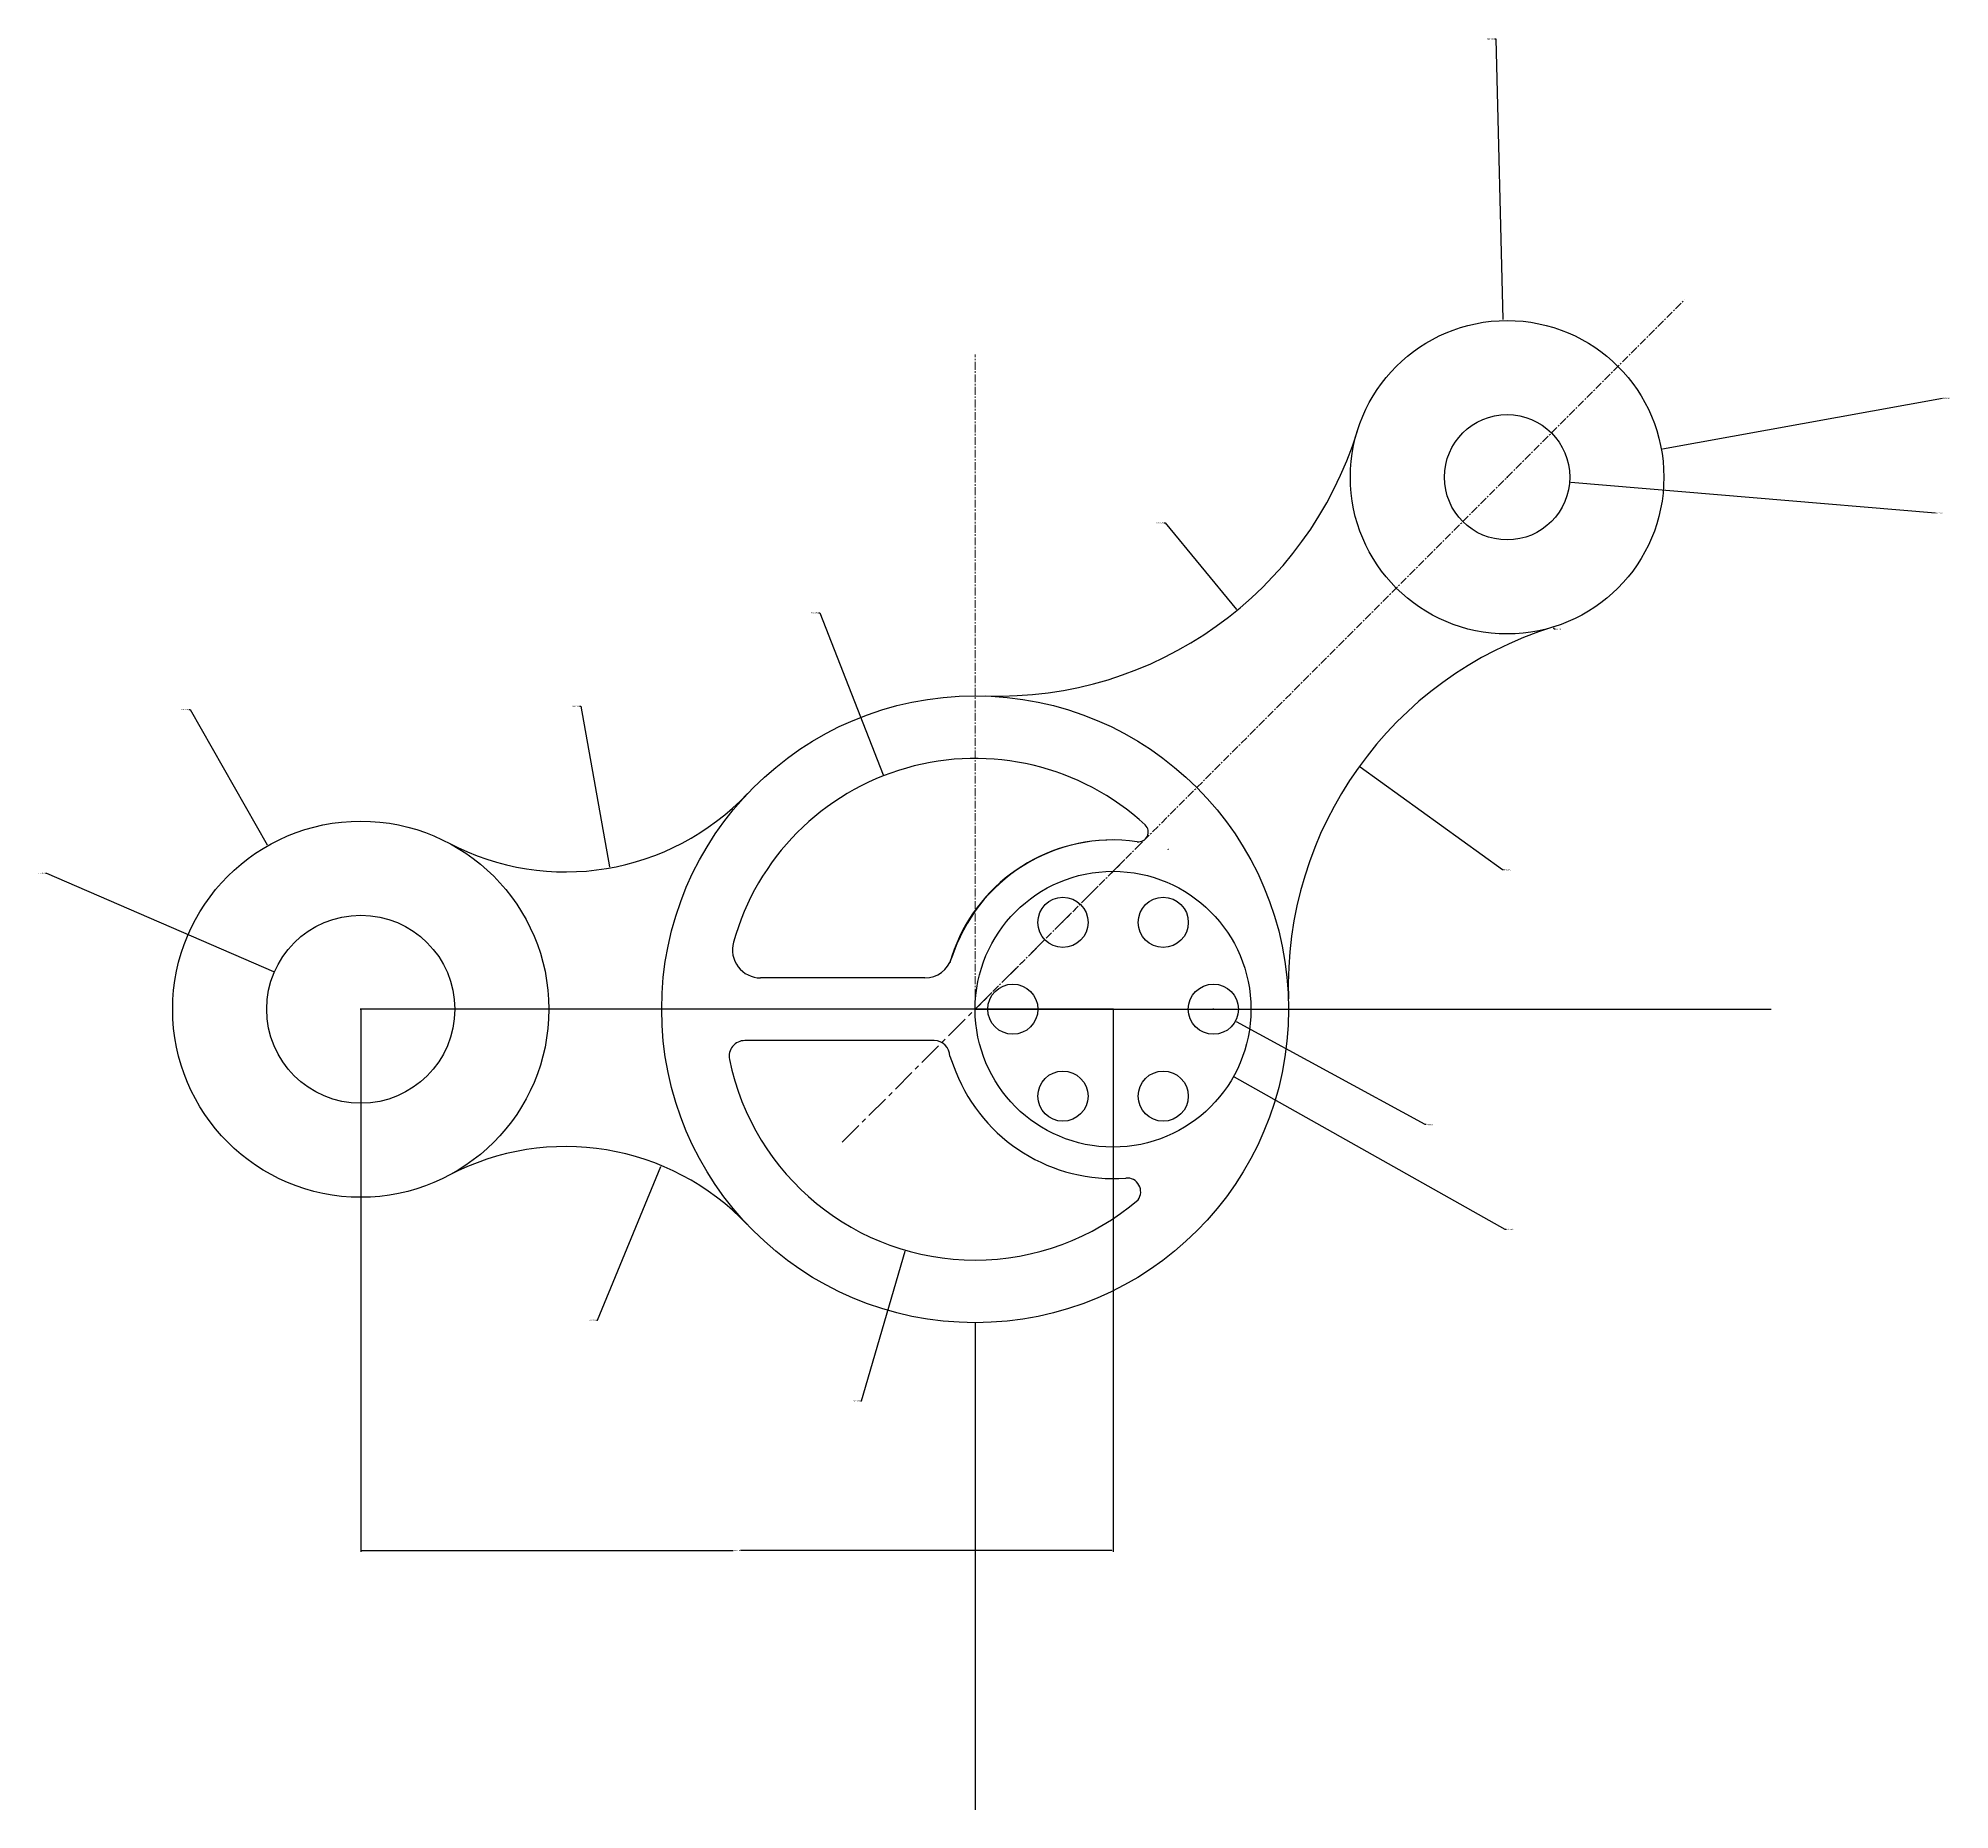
# Model space of a CAD drawing. Header units: inches. Extents: x 3092 to 10744, y -540 to 1961.
# Drawn here: x 3535 to 3839.9, y 1056.5 to 1339 of the extents above; entities that cross this region are included whole.
import ezdxf

# ---------------------------------------------------------------- set-up
doc = ezdxf.new("R2010")
doc.units = ezdxf.units.IN
doc.header["$MEASUREMENT"] = 0
doc.linetypes.add('CENTER', pattern=[2, 1.25, -0.25, 0.25, -0.25])
doc.layers.add('Center Line', color=7, linetype='CENTER', lineweight=18)
doc.layers.add('Layer2', color=7, linetype='Continuous', lineweight=25, plot=False)
doc.styles.get("Standard").update_dxf_attribs({"font": 'arial.ttf'})
doc.dimstyles.get("Standard").update_dxf_attribs({"dimtxt": 0.18, "dimasz": 0.18, "dimexe": 0.18, "dimexo": 0.0625, "dimgap": 0.09, "dimtad": 0, "dimtih": 1, "dimtoh": 1, "dimdec": 4, "dimzin": 0, "dimdsep": 46, "dimtxsty": 'Standard', "dimcen": 0.09, "dimadec": 0, "dimazin": 0, "dimtfac": 1, "dimtdec": 4, "dimtofl": 0, "dimtmove": 0, "dimatfit": 3, "dimfxl": 1, "dimtolj": 1, "dimtzin": 0, "dimarcsym": 0})

# ---------------------------------------------------------------- blocks, each defined once
blk = doc.blocks.new('*U14')
blk.add_circle((0, 0), 4)
blk = doc.blocks.new('*U15')
at = {"color": 0, "linetype": 'ByBlock', "lineweight": -2, "transparency": 16777216}
for p, rotation in [((3698.42, 1198.01), 299.9999999999999), ((3714.42, 1198.01), 239.9999999999999), ((3722.42, 1184.16), 180), ((3698.42, 1170.3), 59.99999999999999), ((3714.42, 1170.3), 120)]:
    blk.add_blockref('*U14', p, dxfattribs=dict(at, rotation=rotation))
blk.add_blockref('*U14', (3690.42, 1184.16), dxfattribs=at)
blk = doc.blocks.new('*D16')
at = {"color": 0, "lineweight": -2, "transparency": 16777216}
for p, q in [((3838.72, 1281.59), (3794.05, 1273.5)), ((3769.18, 1269.01), (3769.36, 1269.01)), ((3769.27, 1268.92), (3769.27, 1269.1))]:
    blk.add_line(p, q, dxfattribs=at)
at = {"color": 0, "transparency": 16777216}
blk.add_solid([(3794.04, 1273.53), (3794.05, 1273.47), (3793.87, 1273.47)], dxfattribs=at)
at = {"layer": 'Defpoints', "color": 0, "transparency": 16777216}
for p in [(3793.87, 1273.47), (3769.27, 1269.01)]:
    blk.add_point(p, dxfattribs=at)
at = {"color": 0, "transparency": 16777216, "insert": (3839.34, 1281.59), "char_height": 0.18, "attachment_point": 5}
blk.add_mtext('\\A1;R25.0000', dxfattribs=at)
blk = doc.blocks.new('*D17')
at = {"color": 0, "lineweight": -2, "transparency": 16777216}
for p, q in [((3769.18, 1269.01), (3769.36, 1269.01)), ((3769.27, 1268.92), (3769.27, 1269.1)), ((3837.59, 1263.27), (3779.41, 1268.16))]:
    blk.add_line(p, q, dxfattribs=at)
at = {"color": 0, "transparency": 16777216}
blk.add_solid([(3779.42, 1268.19), (3779.41, 1268.13), (3779.24, 1268.17)], dxfattribs=at)
at = {"layer": 'Defpoints', "color": 0, "transparency": 16777216}
for p in [(3769.27, 1269.01), (3779.24, 1268.17)]:
    blk.add_point(p, dxfattribs=at)
at = {"color": 0, "transparency": 16777216, "insert": (3838.21, 1263.27), "char_height": 0.18, "attachment_point": 5}
blk.add_mtext('\\A1;R10.0000', dxfattribs=at)
blk = doc.blocks.new('*D26')
at = {"layer": 'Defpoints', "color": 0, "transparency": 16777216}
for p in [(3571.57, 1210.23), (3586.42, 1184.16)]:
    blk.add_point(p, dxfattribs=at)
at = {"layer": 'Layer2', "color": 0, "lineweight": -2, "transparency": 16777216}
for p, q in [((3559.02, 1231.95), (3559.2, 1231.95)), ((3559.2, 1231.95), (3571.48, 1210.38)), ((3586.33, 1184.16), (3586.51, 1184.16)), ((3586.42, 1184.07), (3586.42, 1184.25))]:
    blk.add_line(p, q, dxfattribs=at)
at = {"layer": 'Layer2', "color": 0, "transparency": 16777216}
blk.add_solid([(3571.51, 1210.4), (3571.46, 1210.37), (3571.57, 1210.23)], dxfattribs=at)
at = {"layer": 'Layer2', "color": 0, "transparency": 16777216, "insert": (3558.4, 1231.95), "char_height": 0.18, "attachment_point": 5}
blk.add_mtext('\\A1;R30.0000', dxfattribs=at)
blk = doc.blocks.new('*D27')
at = {"layer": 'Defpoints', "color": 0, "transparency": 16777216}
for p in [(3572.65, 1190.12), (3586.42, 1184.16)]:
    blk.add_point(p, dxfattribs=at)
at = {"layer": 'Layer2', "color": 0, "lineweight": -2, "transparency": 16777216}
for p, q in [((3536.12, 1205.87), (3536.3, 1205.87)), ((3536.3, 1205.87), (3572.49, 1190.19)), ((3586.33, 1184.16), (3586.51, 1184.16)), ((3586.42, 1184.07), (3586.42, 1184.25))]:
    blk.add_line(p, q, dxfattribs=at)
at = {"layer": 'Layer2', "color": 0, "transparency": 16777216}
blk.add_solid([(3572.5, 1190.22), (3572.48, 1190.17), (3572.65, 1190.12)], dxfattribs=at)
at = {"layer": 'Layer2', "color": 0, "transparency": 16777216, "insert": (3535.5, 1205.87), "char_height": 0.18, "attachment_point": 5}
blk.add_mtext('\\A1;R15.0000', dxfattribs=at)
blk = doc.blocks.new('*D28')
at = {"layer": 'Defpoints', "color": 0, "transparency": 16777216}
for p in [(3634.36, 1159.22), (3619.09, 1122.25)]:
    blk.add_point(p, dxfattribs=at)
at = {"layer": 'Layer2', "color": 0, "lineweight": -2, "transparency": 16777216}
for p, q in [((3624.18, 1134.57), (3634.29, 1159.06)), ((3624, 1134.57), (3624.18, 1134.57))]:
    blk.add_line(p, q, dxfattribs=at)
at = {"layer": 'Layer2', "color": 0, "transparency": 16777216}
blk.add_solid([(3634.26, 1159.07), (3634.32, 1159.04), (3634.36, 1159.22)], dxfattribs=at)
at = {"layer": 'Layer2', "color": 0, "transparency": 16777216, "insert": (3623.38, 1134.57), "char_height": 0.18, "attachment_point": 5}
blk.add_mtext('\\A1;R40.0000', dxfattribs=at)
blk = doc.blocks.new('*D29')
at = {"layer": 'Defpoints', "color": 0, "transparency": 16777216}
for p in [(3619.09, 1246.06), (3626.12, 1206.69)]:
    blk.add_point(p, dxfattribs=at)
at = {"layer": 'Layer2', "color": 0, "lineweight": -2, "transparency": 16777216}
for p, q in [((3621.33, 1232.48), (3621.51, 1232.48)), ((3621.51, 1232.48), (3626.08, 1206.86))]:
    blk.add_line(p, q, dxfattribs=at)
at = {"layer": 'Layer2', "color": 0, "transparency": 16777216}
blk.add_solid([(3626.11, 1206.87), (3626.05, 1206.86), (3626.12, 1206.69)], dxfattribs=at)
at = {"layer": 'Layer2', "color": 0, "transparency": 16777216, "insert": (3620.71, 1232.48), "char_height": 0.18, "attachment_point": 5}
blk.add_mtext('\\A1;R40.0000', dxfattribs=at)
blk = doc.blocks.new('*D30')
at = {"layer": 'Defpoints', "color": 0, "transparency": 16777216}
for p in [(3768.62, 1294), (3769.27, 1269.01)]:
    blk.add_point(p, dxfattribs=at)
at = {"layer": 'Layer2', "color": 0, "lineweight": -2, "transparency": 16777216}
for p, q in [((3767.27, 1338.91), (3767.45, 1338.91)), ((3767.45, 1338.91), (3768.61, 1294.18)), ((3769.18, 1269.01), (3769.36, 1269.01)), ((3769.27, 1268.92), (3769.27, 1269.1))]:
    blk.add_line(p, q, dxfattribs=at)
at = {"layer": 'Layer2', "color": 0, "transparency": 16777216}
blk.add_solid([(3768.64, 1294.18), (3768.58, 1294.18), (3768.62, 1294)], dxfattribs=at)
at = {"layer": 'Layer2', "color": 0, "transparency": 16777216, "insert": (3766.65, 1338.91), "char_height": 0.18, "attachment_point": 5}
blk.add_mtext('\\A1;R25.0000', dxfattribs=at)
blk = doc.blocks.new('*D31')
at = {"layer": 'Defpoints', "color": 0, "transparency": 16777216}
for p in [(3688.06, 1294.1), (3726.22, 1247.8)]:
    blk.add_point(p, dxfattribs=at)
at = {"layer": 'Layer2', "color": 0, "lineweight": -2, "transparency": 16777216}
for p, q in [((3714.54, 1261.75), (3714.72, 1261.75)), ((3714.72, 1261.75), (3726.11, 1247.94))]:
    blk.add_line(p, q, dxfattribs=at)
at = {"layer": 'Layer2', "color": 0, "transparency": 16777216}
blk.add_solid([(3726.13, 1247.96), (3726.08, 1247.92), (3726.22, 1247.8)], dxfattribs=at)
at = {"layer": 'Layer2', "color": 0, "transparency": 16777216, "insert": (3713.92, 1261.75), "char_height": 0.18, "attachment_point": 5}
blk.add_mtext('\\A1;R60.0000', dxfattribs=at)
blk = doc.blocks.new('*D32')
at = {"layer": 'Defpoints', "color": 0, "transparency": 16777216}
for p in [(3776.65, 1245.12), (3794.36, 1187.8)]:
    blk.add_point(p, dxfattribs=at)
at = {"layer": 'Layer2', "color": 0, "lineweight": -2, "transparency": 16777216}
for p, q in [((3776.76, 1244.78), (3776.7, 1244.95)), ((3776.94, 1244.78), (3776.76, 1244.78))]:
    blk.add_line(p, q, dxfattribs=at)
at = {"layer": 'Layer2', "color": 0, "transparency": 16777216}
blk.add_solid([(3776.73, 1244.96), (3776.67, 1244.94), (3776.65, 1245.12)], dxfattribs=at)
at = {"layer": 'Layer2', "color": 0, "transparency": 16777216, "insert": (3777.55, 1244.78), "char_height": 0.18, "attachment_point": 5}
blk.add_mtext('\\A1;R60.0000', dxfattribs=at)
blk = doc.blocks.new('*D33')
at = {"layer": 'Defpoints', "color": 0, "transparency": 16777216}
for p in [(3745.67, 1222.86), (3794.36, 1187.8)]:
    blk.add_point(p, dxfattribs=at)
at = {"layer": 'Layer2', "color": 0, "lineweight": -2, "transparency": 16777216}
for p, q in [((3768.51, 1206.41), (3745.81, 1222.75)), ((3768.69, 1206.41), (3768.51, 1206.41))]:
    blk.add_line(p, q, dxfattribs=at)
at = {"layer": 'Layer2', "color": 0, "transparency": 16777216}
blk.add_solid([(3745.83, 1222.78), (3745.79, 1222.73), (3745.67, 1222.86)], dxfattribs=at)
at = {"layer": 'Layer2', "color": 0, "transparency": 16777216, "insert": (3769.31, 1206.41), "char_height": 0.18, "attachment_point": 5}
blk.add_mtext('\\A1;R60.0000', dxfattribs=at)
blk = doc.blocks.new('*D34')
at = {"layer": 'Defpoints', "color": 0, "transparency": 16777216}
for p in [(3706.42, 1184.16), (3725.6, 1173.38)]:
    blk.add_point(p, dxfattribs=at)
at = {"layer": 'Layer2', "color": 0, "lineweight": -2, "transparency": 16777216}
for p, q in [((3706.33, 1184.16), (3706.51, 1184.16)), ((3706.42, 1184.07), (3706.42, 1184.25)), ((3768.94, 1149.04), (3725.76, 1173.3)), ((3769.12, 1149.04), (3768.94, 1149.04))]:
    blk.add_line(p, q, dxfattribs=at)
at = {"layer": 'Layer2', "color": 0, "transparency": 16777216}
blk.add_solid([(3725.77, 1173.32), (3725.74, 1173.27), (3725.6, 1173.38)], dxfattribs=at)
at = {"layer": 'Layer2', "color": 0, "transparency": 16777216, "insert": (3769.74, 1149.04), "char_height": 0.18, "attachment_point": 5}
blk.add_mtext('\\A1;R22.0000', dxfattribs=at)
blk = doc.blocks.new('*D35')
at = {"layer": 'Defpoints', "color": 0, "transparency": 16777216}
for p in [(3722.42, 1184.16), (3725.93, 1182.24)]:
    blk.add_point(p, dxfattribs=at)
at = {"layer": 'Layer2', "color": 0, "lineweight": -2, "transparency": 16777216}
for p, q in [((3722.33, 1184.16), (3722.51, 1184.16)), ((3722.42, 1184.07), (3722.42, 1184.25)), ((3756.19, 1165.75), (3726.09, 1182.16)), ((3756.37, 1165.75), (3756.19, 1165.75))]:
    blk.add_line(p, q, dxfattribs=at)
at = {"layer": 'Layer2', "color": 0, "transparency": 16777216}
blk.add_solid([(3726.1, 1182.18), (3726.07, 1182.13), (3725.93, 1182.24)], dxfattribs=at)
at = {"layer": 'Layer2', "color": 0, "transparency": 16777216, "insert": (3756.92, 1165.75), "char_height": 0.18, "attachment_point": 5}
blk.add_mtext('\\A1;R4.0000', dxfattribs=at)
blk = doc.blocks.new('*D36')
at = {"layer": 'Defpoints', "color": 0, "transparency": 16777216}
for p in [(3669.82, 1221.4), (3684.42, 1184.16)]:
    blk.add_point(p, dxfattribs=at)
at = {"layer": 'Layer2', "color": 0, "lineweight": -2, "transparency": 16777216}
for p, q in [((3659.44, 1247.41), (3659.62, 1247.41)), ((3659.62, 1247.41), (3669.75, 1221.57)), ((3684.33, 1184.16), (3684.51, 1184.16)), ((3684.42, 1184.07), (3684.42, 1184.25))]:
    blk.add_line(p, q, dxfattribs=at)
at = {"layer": 'Layer2', "color": 0, "transparency": 16777216}
blk.add_solid([(3669.78, 1221.58), (3669.72, 1221.56), (3669.82, 1221.4)], dxfattribs=at)
at = {"layer": 'Layer2', "color": 0, "transparency": 16777216, "insert": (3658.82, 1247.41), "char_height": 0.18, "attachment_point": 5}
blk.add_mtext('\\A1;R40.0000', dxfattribs=at)
blk = doc.blocks.new('*D37')
at = {"layer": 'Defpoints', "color": 0, "transparency": 16777216}
for p in [(3684.42, 1184.16), (3673.28, 1145.74)]:
    blk.add_point(p, dxfattribs=at)
at = {"layer": 'Layer2', "color": 0, "lineweight": -2, "transparency": 16777216}
for p, q in [((3684.33, 1184.16), (3684.51, 1184.16)), ((3684.42, 1184.07), (3684.42, 1184.25)), ((3666.31, 1121.68), (3673.23, 1145.57)), ((3666.13, 1121.68), (3666.31, 1121.68))]:
    blk.add_line(p, q, dxfattribs=at)
at = {"layer": 'Layer2', "color": 0, "transparency": 16777216}
blk.add_solid([(3673.2, 1145.57), (3673.26, 1145.56), (3673.28, 1145.74)], dxfattribs=at)
at = {"layer": 'Layer2', "color": 0, "transparency": 16777216, "insert": (3665.51, 1121.68), "char_height": 0.18, "attachment_point": 5}
blk.add_mtext('\\A1;R40.0000', dxfattribs=at)
blk = doc.blocks.new('*D38')
at = {"layer": 'Defpoints', "color": 0, "transparency": 16777216}
for p in [(3586.42, 1184.16), (3706.42, 1184.16), (3586.42, 1097.82)]:
    blk.add_point(p, dxfattribs=at)
at = {"layer": 'Layer2', "color": 0, "lineweight": -2, "transparency": 16777216}
for p, q in [((3586.42, 1184.1), (3586.42, 1097.64)), ((3706.42, 1184.1), (3706.42, 1097.64)), ((3586.6, 1097.82), (3645.82, 1097.82)), ((3706.24, 1097.82), (3647.01, 1097.82))]:
    blk.add_line(p, q, dxfattribs=at)
at = {"layer": 'Layer2', "color": 0, "transparency": 16777216}
for points in [[(3586.6, 1097.85), (3586.6, 1097.79), (3586.42, 1097.82)], [(3706.24, 1097.85), (3706.24, 1097.79), (3706.42, 1097.82)]]:
    blk.add_solid(points, dxfattribs=at)
at = {"layer": 'Layer2', "color": 0, "transparency": 16777216, "insert": (3646.42, 1097.82), "char_height": 0.18, "attachment_point": 5}
blk.add_mtext('\\A1;120.0000', dxfattribs=at)

msp = doc.modelspace()

# ---------------------------------------------------------------- linework, layer by layer
at = {"linetype": 'CENTER', "ltscale": 3}
msp.add_line((3663.20434, 1162.94494), (3711.02203, 1210.76263), dxfattribs=at)
for p, q in [((3676.39403, 1189.15823), (3650.19452, 1189.15851)), ((3684.41754, 1184.15814), (3586.41754, 1184.15814)), ((3706.41754, 1184.15814), (3586.41754, 1184.15814)), ((3684.41754, 1184.15814), (3811.38146, 1184.15814)), ((3677.88685, 1179.15814), (3647.67519, 1179.15814)), ((3680.38683, 1176.66951), (3681.33767, 1174.15814)), ((3684.41754, 1168.50566), (3684.41754, 1168.37993)), ((3706.41754, 1157.15829), (3706.41754, 1157.15814)), ((3684.41754, 1144.15814), (3684.41754, 1144.06814)), ((3684.41754, 1134.15814), (3684.41754, 1056.47455))]:
    msp.add_line(p, q)
for centre, radius in [((3769.27035, 1269.01095), 25), ((3769.27035, 1269.01095), 10), ((3684.41754, 1184.15814), 50), ((3586.41754, 1184.15814), 30), ((3706.41754, 1184.15814), 22), ((3586.41754, 1184.15814), 15)]:
    msp.add_circle(centre, radius)
for centre, radius, start, end in [((3688.05678, 1294.09792), 60, 268.1040786, 342.8340185), ((3794.35732, 1187.79738), 60, 107.1659815, 181.8959214), ((3684.41754, 1184.15814), 40, 47.3150457, 164.5062932), ((3619.09101, 1246.06488), 40, 242.1755649, 316.5396321), ((3710.4833, 1212.42022), 1.55303, 261.8136385, 47.3150457), ((3706.32754, 1184.15814), 27, 89.904507, 164.1336838), ((3706.41754, 1184.15814), 27, 81.8136385, 162.464728), ((3706.32754, 1184.15814), 27, 70.7047666, 70.9407047), ((3650.19457, 1193.64496), 4.48646, 164.5062932, 269.9994004), ((3676.39408, 1193.64483), 4.48659, 269.9994004, 342.464728), ((3684.41754, 1184.15814), 40, 180, 180.0644578), ((3684.41754, 1184.15814), 40, 180, 180.0644578), ((3684.41754, 1184.15814), 40, 180, 180.0644578), ((3684.41754, 1184.06814), 40, 179.8710844, 179.9355422), ((3647.67519, 1176.65814), 2.5, 90, 191.536959), ((3677.88685, 1176.65814), 2.5, 0.2606928, 90), ((3684.41754, 1184.15814), 40, 191.536959, 270), ((3706.41754, 1184.15814), 27, 201.7384608, 274.3273753), ((3619.09101, 1122.2514), 40, 43.4603679, 117.8244351), ((3706.32754, 1184.15814), 27, 270.095493, 270.1909863), ((3708.6211, 1155.03783), 2.20356, 324.534527, 94.3273753), ((3684.41754, 1184.15814), 40, 270, 310.5383635)]:
    msp.add_arc(centre, radius, start, end)
at = {"layer": 'Center Line'}
for p, q in [((3740.98608, 1240.72668), (3797.55463, 1297.29522)), ((3684.41754, 1184.15814), (3684.41754, 1288.59716)), ((3684.41754, 1184.15814), (3740.98608, 1240.72668))]:
    msp.add_line(p, q, dxfattribs=at)

# ---------------------------------------------------------------- block references
at = {"linetype": 'CENTER'}
msp.add_blockref('*U15', (0, 0), dxfattribs=at)

# ---------------------------------------------------------------- dimensions: what is measured, and where the dimension line sits
for mpoint, picture, middle in [((3793.86992, 1273.46753), '*D16', (3838.72234, 1281.59322)), ((3779.23528, 1268.1741), '*D17', (3837.59394, 1263.27317))]:
    dim = msp.add_radius_dim(center=(3769.27035, 1269.01095), mpoint=mpoint, dimstyle='Standard')
    dim.commit()
    dim.dimension.update_dxf_attribs({"geometry": picture, "text_midpoint": middle, "dimtype": 164})
at = {"layer": 'Layer2'}
for center, mpoint, picture, middle in [((3769.27035, 1269.01095), (3768.61882, 1294.00246), '*D30', (3766.64862, 1338.91344)), ((3688.05678, 1294.09792), (3726.21991, 1247.79916), '*D31', (3713.92057, 1261.75068)), ((3684.41754, 1184.15814), (3669.81764, 1221.39848), '*D36', (3658.82119, 1247.40838)), ((3619.09101, 1246.06488), (3626.11507, 1206.68643), '*D29', (3620.71445, 1232.48204)), ((3794.35732, 1187.79738), (3776.64887, 1245.12461), '*D32', (3777.5545, 1244.78065)), ((3586.41754, 1184.15814), (3571.57076, 1210.22676), '*D26', (3558.39948, 1231.94989)), ((3794.35732, 1187.79738), (3745.66635, 1222.85718), '*D33', (3769.3126, 1206.40636)), ((3586.41754, 1184.15814), (3572.65391, 1190.12157), '*D27', (3535.49742, 1205.8742)), ((3684.41754, 1184.15814), (3673.2828, 1145.73916), '*D37', (3665.51014, 1121.67875)), ((3706.41754, 1184.15814), (3725.59888, 1173.38428), '*D34', (3769.74244, 1149.03852)), ((3722.41694, 1184.15814), (3725.92902, 1182.24366), '*D35', (3756.9217, 1165.74678)), ((3619.09101, 1122.2514), (3634.36071, 1159.22215), '*D28', (3623.37747, 1134.56516))]:
    dim = msp.add_radius_dim(center=center, mpoint=mpoint, dimstyle='Standard', dxfattribs=at)
    dim.commit()
    dim.dimension.update_dxf_attribs({"geometry": picture, "text_midpoint": middle, "dimtype": 164})
dim = msp.add_linear_dim(base=(3586.41754, 1097.82082), p1=(3706.41754, 1184.15814), p2=(3586.41754, 1184.15814), dimstyle='Standard', dxfattribs=at)
dim.commit()
dim.dimension.update_dxf_attribs({"geometry": '*D38', "text_midpoint": (3646.41754, 1097.82082)})

doc.saveas('drawing.dxf')
